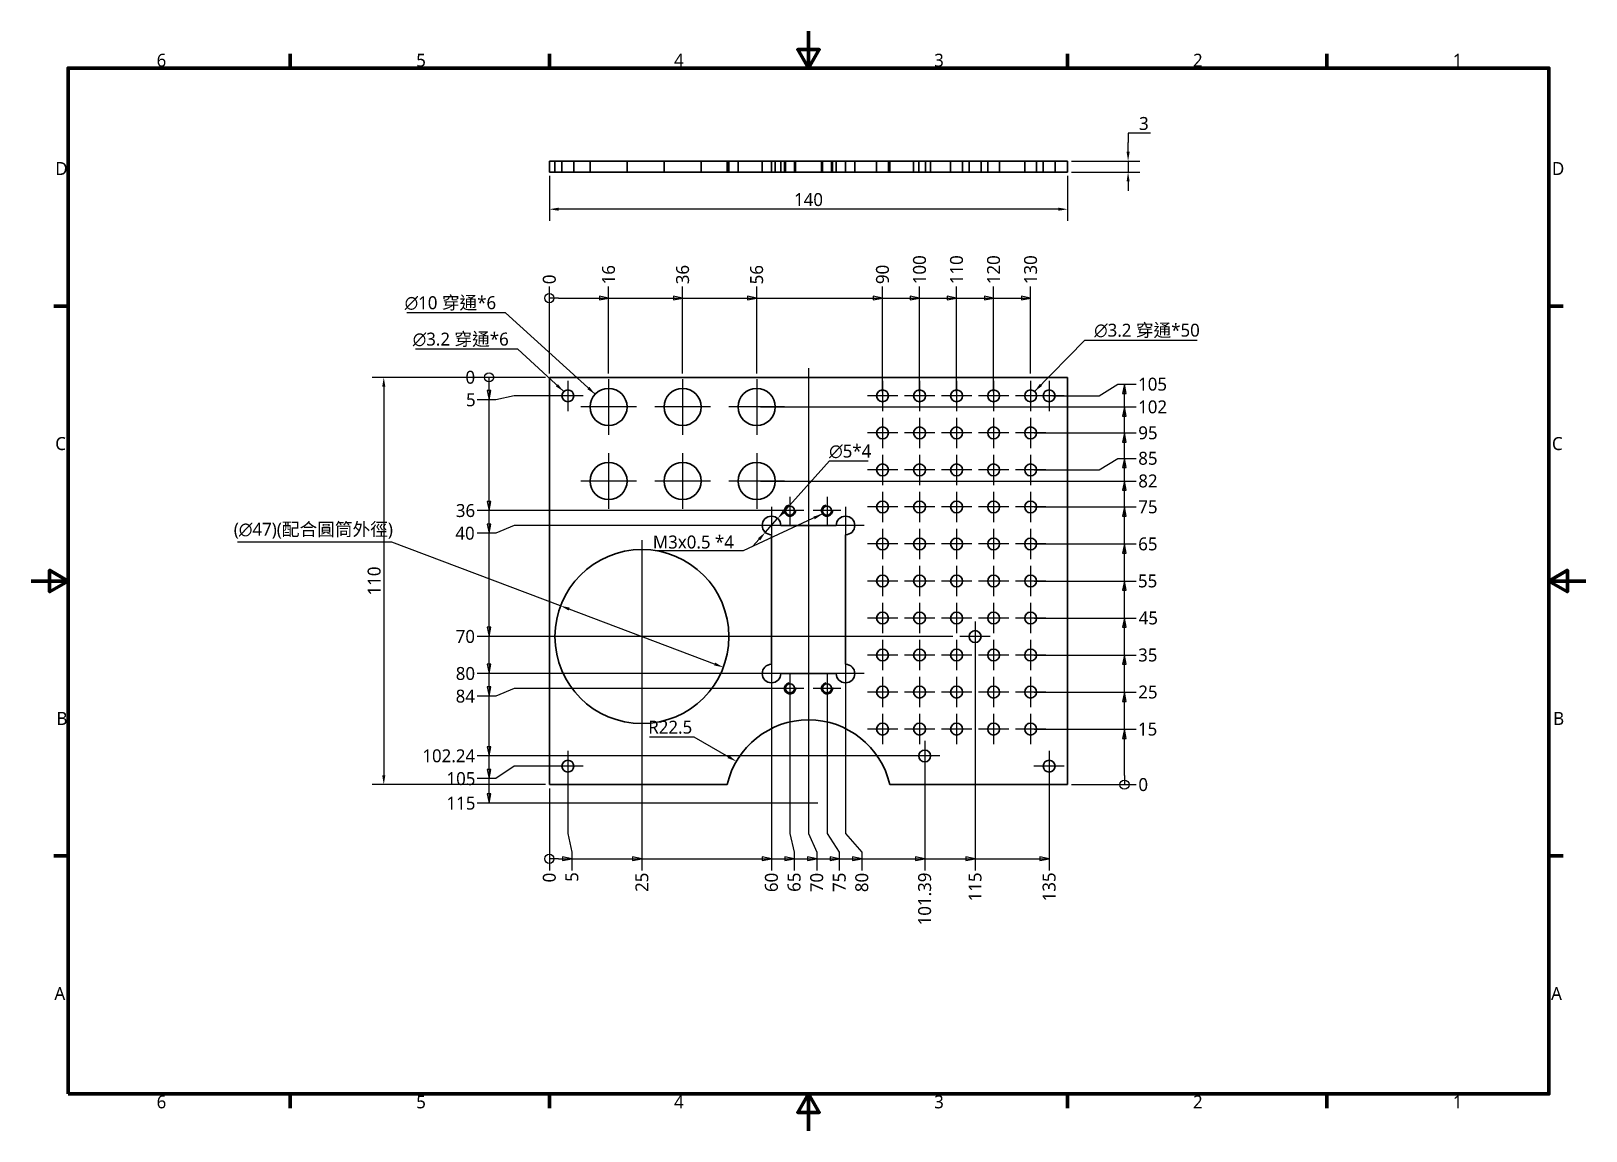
# Model space of a CAD drawing. Header units: millimetres. Extents: x 0 to 420, y 0 to 297.
import ezdxf

# ---------------------------------------------------------------- set-up
doc = ezdxf.new("R2010")
doc.units = ezdxf.units.MM
for name, color, linetype, lineweight, true_color in [('中心標記 (ISO)', 1, 'Continuous', 25, 0xff0000), ('中心線 (ISO)', 1, 'Continuous', 25, 0xff0000), ('圖框 (ISO)', 1, 'Continuous', 70, 0xff0000), ('標註 (ISO)', 5, 'Continuous', 25, 0x0000ff), ('窄部可見 (ISO)', 4, 'Continuous', 35, 0x00ffff), ('符號 (ISO)', 7, 'Continuous', 25, 0xff0080), ('隱藏 (ISO)', 3, 'Continuous', 35, 0x00ff00)]:
    doc.layers.add(name, color=color, linetype=linetype, lineweight=lineweight, true_color=true_color)
doc.layers.add('可見 (ISO)', color=7, linetype='Continuous', lineweight=35)
doc.styles.add('註記文字 (ISO)', font='')
doc.styles.get('註記文字 (ISO)').set_extended_font_data('Microsoft JhengHei')
doc.dimstyles.new('預設 (ISO)', dxfattribs={"dimtxt": 3.5, "dimasz": 2.5, "dimexe": 3.175, "dimexo": 1, "dimgap": 0.762, "dimtad": 1, "dimtoh": 1, "dimrnd": 1e-08, "dimdsep": 46, "dimtxsty": '註記文字 (ISO)', "dimcen": 0.09, "dimdle": 10, "dimclrd": 256, "dimclre": 256, "dimclrt": 256, "dimazin": 2, "dimtfac": 0.571429, "dimtmove": 0, "dimatfit": 3, "dimfxl": 1, "dimtolj": 1, "dimtzin": 0, "dimlwd": -1, "dimlwe": -1, "dimarcsym": 0})
doc.dimstyles.new('預設 (ISO)$7', dxfattribs={"dimtxt": 3.5, "dimasz": 2.5, "dimexe": 3.175, "dimexo": 1, "dimgap": 0.762, "dimtad": 1, "dimtoh": 1, "dimrnd": 1e-08, "dimdsep": 46, "dimtxsty": '註記文字 (ISO)', "dimcen": 0.09, "dimdle": 10, "dimclrd": 256, "dimclre": 256, "dimclrt": 256, "dimazin": 2, "dimtfac": 0.571429, "dimtmove": 0, "dimatfit": 3, "dimfxl": 1, "dimtolj": 1, "dimtzin": 0, "dimlwd": -1, "dimlwe": -1, "dimarcsym": 0})

msp = doc.modelspace()

# ---------------------------------------------------------------- texts
at = {"layer": '符號 (ISO)', "char_height": 3.5, "line_spacing_factor": 0.6125, "style": '註記文字 (ISO)'}
for s, insert, width, attachment_point in [('{\\f微軟正黑體|b0|i0;\\H3.5000;\\fAIGDT|b0|i0;\\H3.5000;n\\f微軟正黑體|b0|i0;\\H3.5000;10 穿通*6}', (125.622, 221.5126), 24.69513, 9), ('{\\f微軟正黑體|b0|i0;\\H3.5000;\\fAIGDT|b0|i0;\\H3.5000;n\\f微軟正黑體|b0|i0;\\H3.5000;3.2 穿通*50}', (287.1718, 214.0954), 28.481979, 7), ('{\\f微軟正黑體|b0|i0;\\H3.5000;\\fAIGDT|b0|i0;\\H3.5000;n\\f微軟正黑體|b0|i0;\\H3.5000;3.2 穿通*6}', (129.0235, 211.6835), 25.772317, 9), ('{M3x0.5 *4}', (189.8447, 157.2093), 21.971617, 9)]:
    msp.add_mtext(s, dxfattribs=dict(at, insert=insert, width=width, attachment_point=attachment_point))

# ---------------------------------------------------------------- blocks, each defined once
blk = doc.blocks.new('圖框 預設圖框')
at = {"layer": '圖框 (ISO)'}
for p, q in [((70, 287), (70, 290.9)), ((140, 287), (140, 290.9)), ((280, 287), (280, 290.9)), ((350, 287), (350, 290.9)), ((10, 222.75), (6.1, 222.75)), ((410, 222.75), (413.9, 222.75)), ((10, 74.25), (6.1, 74.25)), ((410, 74.25), (413.9, 74.25)), ((70, 10), (70, 6.1)), ((140, 10), (140, 6.1)), ((280, 10), (280, 6.1)), ((350, 10), (350, 6.1))]:
    blk.add_line(p, q, dxfattribs=at)
at = {"layer": '圖框 (ISO)', "flags": 128}
for points in [[(210, 297), (210, 287), (207.11, 292), (212.89, 292), (210, 287)], [(10, 10), (10, 287), (410, 287), (410, 10), (10, 10)], [(0, 148.5), (10, 148.5), (5, 151.39), (5, 145.61), (10, 148.5)], [(420, 148.5), (410, 148.5), (415, 151.39), (415, 145.61), (410, 148.5)], [(210, 0), (210, 10), (207.11, 5), (212.89, 5), (210, 10)]]:
    blk.add_lwpolyline(points, dxfattribs=at)
at = {"layer": '圖框 (ISO)', "char_height": 3.5, "attachment_point": 7, "style": '註記文字 (ISO)'}
for s, insert in [('6', (33.91, 287.34)), ('5', (104.03, 287.34)), ('4', (173.69, 287.4)), ('3', (243.95, 287.34)), ('2', (313.87, 287.4)), ('1', (384.04, 287.4)), ('D', (6.53, 258.13)), ('D', (410.83, 258.13)), ('C', (6.52, 183.81)), ('C', (410.82, 183.81)), ('B', (6.86, 109.63)), ('B', (411.16, 109.63)), ('A', (6.3, 35.38)), ('A', (410.6, 35.38)), ('6', (33.91, 6.04)), ('5', (104.03, 6.04)), ('4', (173.69, 6.1)), ('3', (243.95, 6.04)), ('2', (313.87, 6.1)), ('1', (384.04, 6.1))]:
    blk.add_mtext(s, dxfattribs=dict(at, insert=insert))
blk = doc.blocks.new('*D8')
at = {"layer": 'Defpoints', "color": 0, "transparency": 16777216}
for p in [(140, 203.5), (95.27, 93.5), (140, 93.5)]:
    blk.add_point(p, dxfattribs=at)
at = {"layer": '標註 (ISO)', "transparency": 16777216}
for p, q in [((139, 203.5), (92.09, 203.5)), ((95.27, 201), (95.27, 96)), ((139, 93.5), (92.09, 93.5))]:
    blk.add_line(p, q, dxfattribs=at)
for points in [[(94.85, 201), (95.68, 201), (95.27, 203.5)], [(94.85, 96), (95.68, 96), (95.27, 93.5)]]:
    blk.add_solid(points, dxfattribs=at)
at = {"layer": '標註 (ISO)', "transparency": 16777216, "insert": (92.68, 148.5), "char_height": 3.5, "attachment_point": 5, "rotation": 90, "style": '註記文字 (ISO)'}
blk.add_mtext('\\A1;110', dxfattribs=at)
blk = doc.blocks.new('*D9')
at = {"layer": 'Defpoints', "color": 0, "transparency": 16777216}
for p in [(140, 93.5), (140, 93.5), (140, 70.3)]:
    blk.add_point(p, dxfattribs=at)
at = {"layer": '標註 (ISO)', "transparency": 16777216}
blk.add_line((140, 92.5), (140, 70.3), dxfattribs=at)
at = {"layer": '標註 (ISO)', "transparency": 16777216, "insert": (140, 68.41), "char_height": 3.5, "attachment_point": 5, "rotation": 90, "style": '註記文字 (ISO)'}
blk.add_mtext('\\A1;0', dxfattribs=at)
blk = doc.blocks.new('*D11')
at = {"layer": 'Defpoints', "color": 0, "transparency": 16777216}
for p in [(165, 133.5), (140, 93.5), (165, 70.3)]:
    blk.add_point(p, dxfattribs=at)
at = {"layer": '標註 (ISO)', "transparency": 16777216}
blk.add_line((165, 132.5), (165, 70.3), dxfattribs=at)
at = {"layer": '標註 (ISO)', "transparency": 16777216, "insert": (165, 67.14), "char_height": 3.5, "attachment_point": 5, "rotation": 90, "style": '註記文字 (ISO)'}
blk.add_mtext('\\A1;25', dxfattribs=at)
blk = doc.blocks.new('*D12')
at = {"layer": 'Defpoints', "color": 0, "transparency": 16777216}
for p in [(200, 123.5), (140, 93.5), (200, 70.3)]:
    blk.add_point(p, dxfattribs=at)
at = {"layer": '標註 (ISO)', "transparency": 16777216}
blk.add_line((200, 122.5), (200, 70.3), dxfattribs=at)
at = {"layer": '標註 (ISO)', "transparency": 16777216, "insert": (200, 67.1), "char_height": 3.5, "attachment_point": 5, "rotation": 90, "style": '註記文字 (ISO)'}
blk.add_mtext('\\A1;60', dxfattribs=at)
blk = doc.blocks.new('*D13')
at = {"layer": 'Defpoints', "color": 0, "transparency": 16777216}
for p in [(205, 119.5), (140, 93.5), (206.12, 70.3)]:
    blk.add_point(p, dxfattribs=at)
at = {"layer": '標註 (ISO)', "transparency": 16777216}
for p, q in [((205, 118.5), (205, 80.3)), ((205, 80.3), (206.12, 75.3)), ((206.12, 75.3), (206.12, 70.3))]:
    blk.add_line(p, q, dxfattribs=at)
at = {"layer": '標註 (ISO)', "transparency": 16777216, "insert": (206.12, 67.16), "char_height": 3.5, "attachment_point": 5, "rotation": 90, "style": '註記文字 (ISO)'}
blk.add_mtext('\\A1;65', dxfattribs=at)
blk = doc.blocks.new('*D14')
at = {"layer": 'Defpoints', "color": 0, "transparency": 16777216}
for p in [(215, 119.5), (140, 93.5), (218.32, 70.3)]:
    blk.add_point(p, dxfattribs=at)
at = {"layer": '標註 (ISO)', "transparency": 16777216}
for p, q in [((215, 118.5), (215, 80.3)), ((215, 80.3), (218.32, 75.3)), ((218.32, 75.3), (218.32, 70.3))]:
    blk.add_line(p, q, dxfattribs=at)
at = {"layer": '標註 (ISO)', "transparency": 16777216, "insert": (218.32, 67.13), "char_height": 3.5, "attachment_point": 5, "rotation": 90, "style": '註記文字 (ISO)'}
blk.add_mtext('\\A1;75', dxfattribs=at)
blk = doc.blocks.new('*D15')
at = {"layer": 'Defpoints', "color": 0, "transparency": 16777216}
for p in [(220, 119.5), (140, 93.5), (224.41, 70.3)]:
    blk.add_point(p, dxfattribs=at)
at = {"layer": '標註 (ISO)', "transparency": 16777216}
for p, q in [((220, 118.5), (220, 80.3)), ((220, 80.3), (224.41, 75.3)), ((224.41, 75.3), (224.41, 70.3))]:
    blk.add_line(p, q, dxfattribs=at)
at = {"layer": '標註 (ISO)', "transparency": 16777216, "insert": (224.41, 67.08), "char_height": 3.5, "attachment_point": 5, "rotation": 90, "style": '註記文字 (ISO)'}
blk.add_mtext('\\A1;80', dxfattribs=at)
blk = doc.blocks.new('*D16')
at = {"layer": 'Defpoints', "color": 0, "transparency": 16777216}
for p in [(275, 98.5), (140, 93.5), (275, 70.3)]:
    blk.add_point(p, dxfattribs=at)
at = {"layer": '標註 (ISO)', "transparency": 16777216}
blk.add_line((275, 97.5), (275, 70.3), dxfattribs=at)
at = {"layer": '標註 (ISO)', "transparency": 16777216, "insert": (275, 65.89), "char_height": 3.5, "attachment_point": 5, "rotation": 90, "style": '註記文字 (ISO)'}
blk.add_mtext('\\A1;135', dxfattribs=at)
blk = doc.blocks.new('*D17')
at = {"layer": 'Defpoints', "color": 0, "transparency": 16777216}
for p in [(140, 93.5), (210, 88.5), (212.23, 70.3)]:
    blk.add_point(p, dxfattribs=at)
at = {"layer": '標註 (ISO)', "transparency": 16777216}
for p, q in [((210, 87.5), (210, 80.3)), ((210, 80.3), (212.23, 75.3)), ((212.23, 75.3), (212.23, 70.3))]:
    blk.add_line(p, q, dxfattribs=at)
at = {"layer": '標註 (ISO)', "transparency": 16777216, "insert": (212.23, 67.06), "char_height": 3.5, "attachment_point": 5, "rotation": 90, "style": '註記文字 (ISO)'}
blk.add_mtext('\\A1;70', dxfattribs=at)
blk = doc.blocks.new('*D18')
at = {"layer": 'Defpoints', "color": 0, "transparency": 16777216}
for p in [(241.39, 101.26), (140, 93.5), (241.39, 70.3)]:
    blk.add_point(p, dxfattribs=at)
at = {"layer": '標註 (ISO)', "transparency": 16777216}
blk.add_line((241.39, 100.26), (241.39, 70.3), dxfattribs=at)
at = {"layer": '標註 (ISO)', "transparency": 16777216, "insert": (241.39, 62.63), "char_height": 3.5, "attachment_point": 5, "rotation": 90, "style": '註記文字 (ISO)'}
blk.add_mtext('\\A1;101.39', dxfattribs=at)
blk = doc.blocks.new('*D19')
at = {"layer": 'Defpoints', "color": 0, "transparency": 16777216}
for p in [(255, 133.5), (140, 93.5), (255, 70.3)]:
    blk.add_point(p, dxfattribs=at)
at = {"layer": '標註 (ISO)', "transparency": 16777216}
blk.add_line((255, 132.5), (255, 70.3), dxfattribs=at)
at = {"layer": '標註 (ISO)', "transparency": 16777216, "insert": (255, 65.89), "char_height": 3.5, "attachment_point": 5, "rotation": 90, "style": '註記文字 (ISO)'}
blk.add_mtext('\\A1;115', dxfattribs=at)
blk = doc.blocks.new('2dTransSymbol1')
at = {"layer": '標註 (ISO)'}
for p, q in [((142.5, 73.48), (140, 73.48)), ((142.5, 73.48), (143.59, 73.48)), ((146.09, 73.48), (143.59, 73.98)), ((143.59, 73.98), (143.59, 72.98)), ((143.59, 73.48), (146.09, 73.48)), ((143.59, 72.98), (146.09, 73.48)), ((146.09, 73.48), (162.5, 73.48)), ((165, 73.48), (162.5, 73.98)), ((162.5, 73.98), (162.5, 72.98)), ((162.5, 73.48), (165, 73.48)), ((162.5, 72.98), (165, 73.48)), ((165, 73.48), (197.5, 73.48)), ((200, 73.48), (197.5, 73.98)), ((197.5, 73.98), (197.5, 72.98)), ((197.5, 73.48), (200, 73.48)), ((197.5, 72.98), (200, 73.48)), ((200, 73.48), (203.62, 73.48)), ((206.12, 73.48), (203.62, 73.98)), ((203.62, 73.98), (203.62, 72.98)), ((203.62, 73.48), (206.12, 73.48)), ((203.62, 72.98), (206.12, 73.48)), ((206.12, 73.48), (209.73, 73.48)), ((212.23, 73.48), (209.73, 73.98)), ((209.73, 73.98), (209.73, 72.98)), ((209.73, 73.48), (212.23, 73.48)), ((209.73, 72.98), (212.23, 73.48)), ((212.23, 73.48), (215.82, 73.48)), ((218.32, 73.48), (215.82, 73.98)), ((215.82, 73.98), (215.82, 72.98)), ((215.82, 73.48), (218.32, 73.48)), ((215.82, 72.98), (218.32, 73.48)), ((218.32, 73.48), (221.91, 73.48)), ((224.41, 73.48), (221.91, 73.98)), ((221.91, 73.98), (221.91, 72.98)), ((221.91, 73.48), (224.41, 73.48)), ((221.91, 72.98), (224.41, 73.48)), ((224.41, 73.48), (238.89, 73.48)), ((241.39, 73.48), (238.89, 73.98)), ((238.89, 73.98), (238.89, 72.98)), ((238.89, 73.48), (241.39, 73.48)), ((238.89, 72.98), (241.39, 73.48)), ((241.39, 73.48), (252.5, 73.48)), ((255, 73.48), (252.5, 73.98)), ((252.5, 73.98), (252.5, 72.98)), ((252.5, 73.48), (255, 73.48)), ((252.5, 72.98), (255, 73.48)), ((255, 73.48), (272.5, 73.48)), ((275, 73.48), (272.5, 73.98)), ((272.5, 73.98), (272.5, 72.98)), ((272.5, 73.48), (275, 73.48)), ((272.5, 72.98), (275, 73.48))]:
    blk.add_line(p, q, dxfattribs=at)
at = {"layer": '標註 (ISO)', "flags": 128}
for points in [[(143.59, 72.98), (146.09, 73.48), (143.59, 73.98), (143.59, 72.98)], [(162.5, 72.98), (165, 73.48), (162.5, 73.98), (162.5, 72.98)], [(197.5, 72.98), (200, 73.48), (197.5, 73.98), (197.5, 72.98)], [(203.62, 72.98), (206.12, 73.48), (203.62, 73.98), (203.62, 72.98)], [(209.73, 72.98), (212.23, 73.48), (209.73, 73.98), (209.73, 72.98)], [(215.82, 72.98), (218.32, 73.48), (215.82, 73.98), (215.82, 72.98)], [(221.91, 72.98), (224.41, 73.48), (221.91, 73.98), (221.91, 72.98)], [(238.89, 72.98), (241.39, 73.48), (238.89, 73.98), (238.89, 72.98)], [(252.5, 72.98), (255, 73.48), (252.5, 73.98), (252.5, 72.98)], [(272.5, 72.98), (275, 73.48), (272.5, 73.98), (272.5, 72.98)]]:
    blk.add_lwpolyline(points, dxfattribs=at)
at = {"layer": '標註 (ISO)'}
blk.add_circle((140, 73.48), 1.25, dxfattribs=at)
for points in [[(143.59, 72.98), (146.09, 73.48), (143.59, 73.98), (143.59, 72.98)], [(162.5, 72.98), (165, 73.48), (162.5, 73.98), (162.5, 72.98)], [(197.5, 72.98), (200, 73.48), (197.5, 73.98), (197.5, 72.98)], [(203.62, 72.98), (206.12, 73.48), (203.62, 73.98), (203.62, 72.98)], [(209.73, 72.98), (212.23, 73.48), (209.73, 73.98), (209.73, 72.98)], [(215.82, 72.98), (218.32, 73.48), (215.82, 73.98), (215.82, 72.98)], [(221.91, 72.98), (224.41, 73.48), (221.91, 73.98), (221.91, 72.98)], [(238.89, 72.98), (241.39, 73.48), (238.89, 73.98), (238.89, 72.98)], [(252.5, 72.98), (255, 73.48), (252.5, 73.98), (252.5, 72.98)], [(272.5, 72.98), (275, 73.48), (272.5, 73.98), (272.5, 72.98)]]:
    blk.add_solid(points, dxfattribs=at)
blk = doc.blocks.new('*D21')
at = {"layer": 'Defpoints', "color": 0, "transparency": 16777216}
for p in [(120.53, 203.5), (140, 203.5), (140, 203.5)]:
    blk.add_point(p, dxfattribs=at)
at = {"layer": '標註 (ISO)', "transparency": 16777216}
blk.add_line((139, 203.5), (120.53, 203.5), dxfattribs=at)
at = {"layer": '標註 (ISO)', "transparency": 16777216, "insert": (118.64, 203.5), "char_height": 3.5, "attachment_point": 5, "style": '註記文字 (ISO)'}
blk.add_mtext('\\A1;0', dxfattribs=at)
blk = doc.blocks.new('*D23')
at = {"layer": 'Defpoints', "color": 0, "transparency": 16777216}
for p in [(140, 203.5), (120.53, 167.5), (205, 167.5)]:
    blk.add_point(p, dxfattribs=at)
at = {"layer": '標註 (ISO)', "transparency": 16777216}
blk.add_line((204, 167.5), (120.53, 167.5), dxfattribs=at)
at = {"layer": '標註 (ISO)', "transparency": 16777216, "insert": (117.35, 167.5), "char_height": 3.5, "attachment_point": 5, "style": '註記文字 (ISO)'}
blk.add_mtext('\\A1;36', dxfattribs=at)
blk = doc.blocks.new('*D24')
at = {"layer": 'Defpoints', "color": 0, "transparency": 16777216}
for p in [(140, 203.5), (120.53, 161.38), (200, 163.5)]:
    blk.add_point(p, dxfattribs=at)
at = {"layer": '標註 (ISO)', "transparency": 16777216}
for p, q in [((125.53, 161.38), (120.53, 161.38)), ((130.53, 163.5), (125.53, 161.38)), ((199, 163.5), (130.53, 163.5))]:
    blk.add_line(p, q, dxfattribs=at)
at = {"layer": '標註 (ISO)', "transparency": 16777216, "insert": (117.21, 161.38), "char_height": 3.5, "attachment_point": 5, "style": '註記文字 (ISO)'}
blk.add_mtext('\\A1;40', dxfattribs=at)
blk = doc.blocks.new('*D25')
at = {"layer": 'Defpoints', "color": 0, "transparency": 16777216}
for p in [(140, 203.5), (120.53, 123.5), (200, 123.5)]:
    blk.add_point(p, dxfattribs=at)
at = {"layer": '標註 (ISO)', "transparency": 16777216}
blk.add_line((199, 123.5), (120.53, 123.5), dxfattribs=at)
at = {"layer": '標註 (ISO)', "transparency": 16777216, "insert": (117.32, 123.5), "char_height": 3.5, "attachment_point": 5, "style": '註記文字 (ISO)'}
blk.add_mtext('\\A1;80', dxfattribs=at)
blk = doc.blocks.new('*D26')
at = {"layer": 'Defpoints', "color": 0, "transparency": 16777216}
for p in [(140, 203.5), (205, 119.5), (120.53, 117.38)]:
    blk.add_point(p, dxfattribs=at)
at = {"layer": '標註 (ISO)', "transparency": 16777216}
for p, q in [((130.53, 119.5), (125.53, 117.38)), ((204, 119.5), (130.53, 119.5)), ((125.53, 117.38), (120.53, 117.38))]:
    blk.add_line(p, q, dxfattribs=at)
at = {"layer": '標註 (ISO)', "transparency": 16777216, "insert": (117.3, 117.38), "char_height": 3.5, "attachment_point": 5, "style": '註記文字 (ISO)'}
blk.add_mtext('\\A1;84', dxfattribs=at)
blk = doc.blocks.new('*D27')
at = {"layer": 'Defpoints', "color": 0, "transparency": 16777216}
for p in [(140, 203.5), (145, 98.5), (120.53, 95.12)]:
    blk.add_point(p, dxfattribs=at)
at = {"layer": '標註 (ISO)', "transparency": 16777216}
for p, q in [((130.53, 98.5), (125.53, 95.12)), ((144, 98.5), (130.53, 98.5)), ((125.53, 95.12), (120.53, 95.12))]:
    blk.add_line(p, q, dxfattribs=at)
at = {"layer": '標註 (ISO)', "transparency": 16777216, "insert": (116.12, 95.12), "char_height": 3.5, "attachment_point": 5, "style": '註記文字 (ISO)'}
blk.add_mtext('\\A1;105', dxfattribs=at)
blk = doc.blocks.new('*D28')
at = {"layer": 'Defpoints', "color": 0, "transparency": 16777216}
for p in [(140, 203.5), (120.53, 88.5), (210, 88.5)]:
    blk.add_point(p, dxfattribs=at)
at = {"layer": '標註 (ISO)', "transparency": 16777216}
blk.add_line((209, 88.5), (120.53, 88.5), dxfattribs=at)
at = {"layer": '標註 (ISO)', "transparency": 16777216, "insert": (116.12, 88.5), "char_height": 3.5, "attachment_point": 5, "style": '註記文字 (ISO)'}
blk.add_mtext('\\A1;115', dxfattribs=at)
blk = doc.blocks.new('*D29')
at = {"layer": 'Defpoints', "color": 0, "transparency": 16777216}
for p in [(140, 203.5), (120.53, 133.5), (250, 133.5)]:
    blk.add_point(p, dxfattribs=at)
at = {"layer": '標註 (ISO)', "transparency": 16777216}
blk.add_line((249, 133.5), (120.53, 133.5), dxfattribs=at)
at = {"layer": '標註 (ISO)', "transparency": 16777216, "insert": (117.3, 133.5), "char_height": 3.5, "attachment_point": 5, "style": '註記文字 (ISO)'}
blk.add_mtext('\\A1;70', dxfattribs=at)
blk = doc.blocks.new('*D30')
at = {"layer": 'Defpoints', "color": 0, "transparency": 16777216}
for p in [(140, 203.5), (120.53, 101.26), (241.39, 101.26)]:
    blk.add_point(p, dxfattribs=at)
at = {"layer": '標註 (ISO)', "transparency": 16777216}
blk.add_line((240.39, 101.26), (120.53, 101.26), dxfattribs=at)
at = {"layer": '標註 (ISO)', "transparency": 16777216, "insert": (112.82, 101.26), "char_height": 3.5, "attachment_point": 5, "style": '註記文字 (ISO)'}
blk.add_mtext('\\A1;102.24', dxfattribs=at)
blk = doc.blocks.new('2dTransSymbol2')
at = {"layer": '標註 (ISO)'}
for p, q in [((123.71, 201), (123.71, 203.5)), ((123.21, 199.91), (123.71, 197.41)), ((124.21, 199.91), (123.21, 199.91)), ((123.71, 199.91), (123.71, 201)), ((123.71, 199.91), (123.71, 197.41)), ((123.71, 197.41), (124.21, 199.91)), ((123.71, 170), (123.71, 197.41)), ((123.21, 170), (123.71, 167.5)), ((124.21, 170), (123.21, 170)), ((123.71, 170), (123.71, 167.5)), ((123.71, 167.5), (124.21, 170)), ((123.21, 163.88), (123.71, 161.38)), ((124.21, 163.88), (123.21, 163.88)), ((123.71, 163.88), (123.71, 167.5)), ((123.71, 163.88), (123.71, 161.38)), ((123.71, 161.38), (124.21, 163.88)), ((123.71, 136), (123.71, 161.38)), ((123.21, 136), (123.71, 133.5)), ((124.21, 136), (123.21, 136)), ((123.71, 136), (123.71, 133.5)), ((123.71, 133.5), (124.21, 136)), ((123.71, 126), (123.71, 133.5)), ((123.21, 126), (123.71, 123.5)), ((124.21, 126), (123.21, 126)), ((123.71, 126), (123.71, 123.5)), ((123.71, 123.5), (124.21, 126)), ((123.71, 119.88), (123.71, 123.5)), ((123.21, 119.88), (123.71, 117.38)), ((124.21, 119.88), (123.21, 119.88)), ((123.71, 119.88), (123.71, 117.38)), ((123.71, 117.38), (124.21, 119.88)), ((123.71, 103.76), (123.71, 117.38)), ((123.21, 103.76), (123.71, 101.26)), ((124.21, 103.76), (123.21, 103.76)), ((123.71, 103.76), (123.71, 101.26)), ((123.71, 101.26), (124.21, 103.76)), ((123.71, 97.62), (123.71, 101.26)), ((123.21, 97.62), (123.71, 95.12)), ((124.21, 97.62), (123.21, 97.62)), ((123.71, 97.62), (123.71, 95.12)), ((123.71, 95.12), (124.21, 97.62)), ((123.71, 91), (123.71, 95.12)), ((123.21, 91), (123.71, 88.5)), ((124.21, 91), (123.21, 91)), ((123.71, 91), (123.71, 88.5)), ((123.71, 88.5), (124.21, 91))]:
    blk.add_line(p, q, dxfattribs=at)
at = {"layer": '標註 (ISO)', "flags": 128}
for points in [[(123.21, 199.91), (123.71, 197.41), (124.21, 199.91), (123.21, 199.91)], [(123.21, 170), (123.71, 167.5), (124.21, 170), (123.21, 170)], [(123.21, 163.88), (123.71, 161.38), (124.21, 163.88), (123.21, 163.88)], [(123.21, 136), (123.71, 133.5), (124.21, 136), (123.21, 136)], [(123.21, 126), (123.71, 123.5), (124.21, 126), (123.21, 126)], [(123.21, 119.88), (123.71, 117.38), (124.21, 119.88), (123.21, 119.88)], [(123.21, 103.76), (123.71, 101.26), (124.21, 103.76), (123.21, 103.76)], [(123.21, 97.62), (123.71, 95.12), (124.21, 97.62), (123.21, 97.62)], [(123.21, 91), (123.71, 88.5), (124.21, 91), (123.21, 91)]]:
    blk.add_lwpolyline(points, dxfattribs=at)
at = {"layer": '標註 (ISO)'}
blk.add_circle((123.71, 203.5), 1.25, dxfattribs=at)
for points in [[(123.21, 199.91), (123.71, 197.41), (124.21, 199.91), (123.21, 199.91)], [(123.21, 170), (123.71, 167.5), (124.21, 170), (123.21, 170)], [(123.21, 163.88), (123.71, 161.38), (124.21, 163.88), (123.21, 163.88)], [(123.21, 136), (123.71, 133.5), (124.21, 136), (123.21, 136)], [(123.21, 126), (123.71, 123.5), (124.21, 126), (123.21, 126)], [(123.21, 119.88), (123.71, 117.38), (124.21, 119.88), (123.21, 119.88)], [(123.21, 103.76), (123.71, 101.26), (124.21, 103.76), (123.21, 103.76)], [(123.21, 97.62), (123.71, 95.12), (124.21, 97.62), (123.21, 97.62)], [(123.21, 91), (123.71, 88.5), (124.21, 91), (123.21, 91)]]:
    blk.add_solid(points, dxfattribs=at)
blk = doc.blocks.new('*D32')
at = {"layer": 'Defpoints', "color": 0, "transparency": 16777216}
for p in [(201.67, 165.36), (198.33, 161.64)]:
    blk.add_point(p, dxfattribs=at)
at = {"layer": '標註 (ISO)', "transparency": 16777216}
for p, q in [((203.34, 167.22), (215.65, 180.94)), ((215.65, 180.94), (226.12, 180.94)), ((198.33, 161.64), (201.67, 165.36)), ((196.66, 159.78), (194.99, 157.92))]:
    blk.add_line(p, q, dxfattribs=at)
for points in [[(203.03, 167.5), (203.65, 166.94), (201.67, 165.36)], [(196.35, 160.06), (196.97, 159.5), (198.33, 161.64)]]:
    blk.add_solid(points, dxfattribs=at)
at = {"layer": '標註 (ISO)', "transparency": 16777216, "insert": (221.27, 183.48), "char_height": 3.5, "attachment_point": 5, "style": '註記文字 (ISO)'}
blk.add_mtext('\\A1;\\f微軟正黑體|b0|i0;\\H3.5000;∅5*4', dxfattribs=at)
blk = doc.blocks.new('*D33')
at = {"layer": 'Defpoints', "color": 0, "transparency": 16777216}
for p in [(190.53, 99.78), (210, 88.5)]:
    blk.add_point(p, dxfattribs=at)
at = {"layer": '標註 (ISO)', "transparency": 16777216}
for p, q in [((167.01, 106.43), (179.06, 106.43)), ((179.06, 106.43), (188.37, 101.03))]:
    blk.add_line(p, q, dxfattribs=at)
blk.add_solid([(188.58, 101.39), (188.16, 100.67), (190.53, 99.78)], dxfattribs=at)
at = {"layer": '標註 (ISO)', "transparency": 16777216, "insert": (172.65, 109), "char_height": 3.5, "attachment_point": 5, "style": '註記文字 (ISO)'}
blk.add_mtext('\\A1;R22.5', dxfattribs=at)
blk = doc.blocks.new('*D34')
at = {"layer": 'Defpoints', "color": 0, "transparency": 16777216}
for p in [(280, 261.9), (280, 258.9), (296.33, 258.9)]:
    blk.add_point(p, dxfattribs=at)
at = {"layer": '標註 (ISO)', "transparency": 16777216}
for p, q in [((302.37, 269.46), (296.33, 269.46)), ((296.33, 269.46), (296.33, 266.9)), ((296.33, 264.4), (296.33, 266.9)), ((281, 261.9), (299.51, 261.9)), ((296.33, 261.9), (296.33, 258.9)), ((281, 258.9), (299.51, 258.9)), ((296.33, 256.4), (296.33, 253.9))]:
    blk.add_line(p, q, dxfattribs=at)
for points in [[(295.92, 264.4), (296.75, 264.4), (296.33, 261.9)], [(295.92, 256.4), (296.75, 256.4), (296.33, 258.9)]]:
    blk.add_solid(points, dxfattribs=at)
at = {"layer": '標註 (ISO)', "transparency": 16777216, "insert": (300.6, 272.03), "char_height": 3.5, "attachment_point": 5, "style": '註記文字 (ISO)'}
blk.add_mtext('\\A1;3', dxfattribs=at)
blk = doc.blocks.new('*D35')
at = {"layer": 'Defpoints', "color": 0, "transparency": 16777216}
for p in [(140, 228.07), (140, 203.5), (140, 203.5)]:
    blk.add_point(p, dxfattribs=at)
at = {"layer": '標註 (ISO)', "transparency": 16777216}
blk.add_line((140, 204.5), (140, 228.07), dxfattribs=at)
at = {"layer": '標註 (ISO)', "transparency": 16777216, "insert": (140, 229.96), "char_height": 3.5, "attachment_point": 5, "rotation": 90, "style": '註記文字 (ISO)'}
blk.add_mtext('\\A1;0', dxfattribs=at)
blk = doc.blocks.new('*D36')
at = {"layer": 'Defpoints', "color": 0, "transparency": 16777216}
for p in [(156, 228.07), (140, 203.5), (156, 203.5)]:
    blk.add_point(p, dxfattribs=at)
at = {"layer": '標註 (ISO)', "transparency": 16777216}
blk.add_line((156, 204.5), (156, 228.07), dxfattribs=at)
at = {"layer": '標註 (ISO)', "transparency": 16777216, "insert": (156, 231.21), "char_height": 3.5, "attachment_point": 5, "rotation": 90, "style": '註記文字 (ISO)'}
blk.add_mtext('\\A1;16', dxfattribs=at)
blk = doc.blocks.new('*D37')
at = {"layer": 'Defpoints', "color": 0, "transparency": 16777216}
for p in [(176, 228.07), (140, 203.5), (176, 203.5)]:
    blk.add_point(p, dxfattribs=at)
at = {"layer": '標註 (ISO)', "transparency": 16777216}
blk.add_line((176, 204.5), (176, 228.07), dxfattribs=at)
at = {"layer": '標註 (ISO)', "transparency": 16777216, "insert": (176, 231.25), "char_height": 3.5, "attachment_point": 5, "rotation": 90, "style": '註記文字 (ISO)'}
blk.add_mtext('\\A1;36', dxfattribs=at)
blk = doc.blocks.new('*D38')
at = {"layer": 'Defpoints', "color": 0, "transparency": 16777216}
for p in [(196, 228.07), (140, 203.5), (196, 203.5)]:
    blk.add_point(p, dxfattribs=at)
at = {"layer": '標註 (ISO)', "transparency": 16777216}
blk.add_line((196, 204.5), (196, 228.07), dxfattribs=at)
at = {"layer": '標註 (ISO)', "transparency": 16777216, "insert": (196, 231.21), "char_height": 3.5, "attachment_point": 5, "rotation": 90, "style": '註記文字 (ISO)'}
blk.add_mtext('\\A1;56', dxfattribs=at)
blk = doc.blocks.new('*D39')
at = {"layer": 'Defpoints', "color": 0, "transparency": 16777216}
for p in [(230, 228.07), (140, 203.5), (230, 198.5)]:
    blk.add_point(p, dxfattribs=at)
at = {"layer": '標註 (ISO)', "transparency": 16777216}
blk.add_line((230, 199.5), (230, 228.07), dxfattribs=at)
at = {"layer": '標註 (ISO)', "transparency": 16777216, "insert": (230, 231.29), "char_height": 3.5, "attachment_point": 5, "rotation": 90, "style": '註記文字 (ISO)'}
blk.add_mtext('\\A1;90', dxfattribs=at)
blk = doc.blocks.new('*D40')
at = {"layer": 'Defpoints', "color": 0, "transparency": 16777216}
for p in [(240, 228.07), (140, 203.5), (240, 198.5)]:
    blk.add_point(p, dxfattribs=at)
at = {"layer": '標註 (ISO)', "transparency": 16777216}
blk.add_line((240, 199.5), (240, 228.07), dxfattribs=at)
at = {"layer": '標註 (ISO)', "transparency": 16777216, "insert": (240, 232.55), "char_height": 3.5, "attachment_point": 5, "rotation": 90, "style": '註記文字 (ISO)'}
blk.add_mtext('\\A1;100', dxfattribs=at)
blk = doc.blocks.new('*D41')
at = {"layer": 'Defpoints', "color": 0, "transparency": 16777216}
for p in [(250, 228.07), (140, 203.5), (250, 198.5)]:
    blk.add_point(p, dxfattribs=at)
at = {"layer": '標註 (ISO)', "transparency": 16777216}
blk.add_line((250, 199.5), (250, 228.07), dxfattribs=at)
at = {"layer": '標註 (ISO)', "transparency": 16777216, "insert": (250, 232.55), "char_height": 3.5, "attachment_point": 5, "rotation": 90, "style": '註記文字 (ISO)'}
blk.add_mtext('\\A1;110', dxfattribs=at)
blk = doc.blocks.new('*D42')
at = {"layer": 'Defpoints', "color": 0, "transparency": 16777216}
for p in [(260, 228.07), (140, 203.5), (260, 198.5)]:
    blk.add_point(p, dxfattribs=at)
at = {"layer": '標註 (ISO)', "transparency": 16777216}
blk.add_line((260, 199.5), (260, 228.07), dxfattribs=at)
at = {"layer": '標註 (ISO)', "transparency": 16777216, "insert": (260, 232.55), "char_height": 3.5, "attachment_point": 5, "rotation": 90, "style": '註記文字 (ISO)'}
blk.add_mtext('\\A1;120', dxfattribs=at)
blk = doc.blocks.new('*D43')
at = {"layer": 'Defpoints', "color": 0, "transparency": 16777216}
for p in [(270, 228.07), (140, 203.5), (270, 203.5)]:
    blk.add_point(p, dxfattribs=at)
at = {"layer": '標註 (ISO)', "transparency": 16777216}
blk.add_line((270, 204.5), (270, 228.07), dxfattribs=at)
at = {"layer": '標註 (ISO)', "transparency": 16777216, "insert": (270, 232.55), "char_height": 3.5, "attachment_point": 5, "rotation": 90, "style": '註記文字 (ISO)'}
blk.add_mtext('\\A1;130', dxfattribs=at)
blk = doc.blocks.new('2dTransSymbol3')
at = {"layer": '標註 (ISO)'}
for p, q in [((142.5, 224.89), (140, 224.89)), ((142.5, 224.89), (153.5, 224.89)), ((156, 224.89), (153.5, 225.39)), ((153.5, 225.39), (153.5, 224.39)), ((153.5, 224.89), (156, 224.89)), ((153.5, 224.39), (156, 224.89)), ((156, 224.89), (173.5, 224.89)), ((176, 224.89), (173.5, 225.39)), ((173.5, 225.39), (173.5, 224.39)), ((173.5, 224.89), (176, 224.89)), ((173.5, 224.39), (176, 224.89)), ((176, 224.89), (193.5, 224.89)), ((196, 224.89), (193.5, 225.39)), ((193.5, 225.39), (193.5, 224.39)), ((193.5, 224.89), (196, 224.89)), ((193.5, 224.39), (196, 224.89)), ((196, 224.89), (227.5, 224.89)), ((230, 224.89), (227.5, 225.39)), ((227.5, 225.39), (227.5, 224.39)), ((227.5, 224.89), (230, 224.89)), ((227.5, 224.39), (230, 224.89)), ((230, 224.89), (237.5, 224.89)), ((240, 224.89), (237.5, 225.39)), ((237.5, 225.39), (237.5, 224.39)), ((237.5, 224.89), (240, 224.89)), ((237.5, 224.39), (240, 224.89)), ((240, 224.89), (247.5, 224.89)), ((250, 224.89), (247.5, 225.39)), ((247.5, 225.39), (247.5, 224.39)), ((247.5, 224.89), (250, 224.89)), ((247.5, 224.39), (250, 224.89)), ((250, 224.89), (257.5, 224.89)), ((260, 224.89), (257.5, 225.39)), ((257.5, 225.39), (257.5, 224.39)), ((257.5, 224.89), (260, 224.89)), ((257.5, 224.39), (260, 224.89)), ((260, 224.89), (267.5, 224.89)), ((270, 224.89), (267.5, 225.39)), ((267.5, 225.39), (267.5, 224.39)), ((267.5, 224.89), (270, 224.89)), ((267.5, 224.39), (270, 224.89))]:
    blk.add_line(p, q, dxfattribs=at)
at = {"layer": '標註 (ISO)', "flags": 128}
for points in [[(153.5, 224.39), (156, 224.89), (153.5, 225.39), (153.5, 224.39)], [(173.5, 224.39), (176, 224.89), (173.5, 225.39), (173.5, 224.39)], [(193.5, 224.39), (196, 224.89), (193.5, 225.39), (193.5, 224.39)], [(227.5, 224.39), (230, 224.89), (227.5, 225.39), (227.5, 224.39)], [(237.5, 224.39), (240, 224.89), (237.5, 225.39), (237.5, 224.39)], [(247.5, 224.39), (250, 224.89), (247.5, 225.39), (247.5, 224.39)], [(257.5, 224.39), (260, 224.89), (257.5, 225.39), (257.5, 224.39)], [(267.5, 224.39), (270, 224.89), (267.5, 225.39), (267.5, 224.39)]]:
    blk.add_lwpolyline(points, dxfattribs=at)
at = {"layer": '標註 (ISO)'}
blk.add_circle((140, 224.89), 1.25, dxfattribs=at)
for points in [[(153.5, 224.39), (156, 224.89), (153.5, 225.39), (153.5, 224.39)], [(173.5, 224.39), (176, 224.89), (173.5, 225.39), (173.5, 224.39)], [(193.5, 224.39), (196, 224.89), (193.5, 225.39), (193.5, 224.39)], [(227.5, 224.39), (230, 224.89), (227.5, 225.39), (227.5, 224.39)], [(237.5, 224.39), (240, 224.89), (237.5, 225.39), (237.5, 224.39)], [(247.5, 224.39), (250, 224.89), (247.5, 225.39), (247.5, 224.39)], [(257.5, 224.39), (260, 224.89), (257.5, 225.39), (257.5, 224.39)], [(267.5, 224.39), (270, 224.89), (267.5, 225.39), (267.5, 224.39)]]:
    blk.add_solid(points, dxfattribs=at)
blk = doc.blocks.new('*D45')
at = {"layer": 'Defpoints', "color": 0, "transparency": 16777216}
for p in [(143.02, 141.8), (186.98, 125.2)]:
    blk.add_point(p, dxfattribs=at)
at = {"layer": '標註 (ISO)', "transparency": 16777216}
for p, q in [((97.48, 158.99), (55.77, 158.99)), ((143.02, 141.8), (97.48, 158.99)), ((184.65, 126.08), (145.35, 140.92))]:
    blk.add_line(p, q, dxfattribs=at)
for points in [[(145.5, 141.31), (145.21, 140.53), (143.02, 141.8)], [(184.79, 126.47), (184.5, 125.69), (186.98, 125.2)]]:
    blk.add_solid(points, dxfattribs=at)
at = {"layer": '標註 (ISO)', "transparency": 16777216, "insert": (76.25, 162.08), "char_height": 3.5, "attachment_point": 5, "style": '註記文字 (ISO)'}
blk.add_mtext('\\A1;\\f微軟正黑體|b0|i0;\\H3.5000;(∅47)(配合圓筒外徑)', dxfattribs=at)
blk = doc.blocks.new('*D46')
at = {"layer": 'Defpoints', "color": 0, "transparency": 16777216}
for p in [(280, 93.5), (280, 93.5), (298.53, 93.5)]:
    blk.add_point(p, dxfattribs=at)
at = {"layer": '標註 (ISO)', "transparency": 16777216}
blk.add_line((281, 93.5), (298.53, 93.5), dxfattribs=at)
at = {"layer": '標註 (ISO)', "transparency": 16777216, "insert": (300.42, 93.5), "char_height": 3.5, "attachment_point": 5, "style": '註記文字 (ISO)'}
blk.add_mtext('\\A1;0', dxfattribs=at)
blk = doc.blocks.new('*D47')
at = {"layer": 'Defpoints', "color": 0, "transparency": 16777216}
for p in [(270, 108.5), (298.53, 108.5), (280, 93.5)]:
    blk.add_point(p, dxfattribs=at)
at = {"layer": '標註 (ISO)', "transparency": 16777216}
blk.add_line((271, 108.5), (298.53, 108.5), dxfattribs=at)
at = {"layer": '標註 (ISO)', "transparency": 16777216, "insert": (301.6, 108.5), "char_height": 3.5, "attachment_point": 5, "style": '註記文字 (ISO)'}
blk.add_mtext('\\A1;15', dxfattribs=at)
blk = doc.blocks.new('*D48')
at = {"layer": 'Defpoints', "color": 0, "transparency": 16777216}
for p in [(270, 118.5), (298.53, 118.5), (280, 93.5)]:
    blk.add_point(p, dxfattribs=at)
at = {"layer": '標註 (ISO)', "transparency": 16777216}
blk.add_line((271, 118.5), (298.53, 118.5), dxfattribs=at)
at = {"layer": '標註 (ISO)', "transparency": 16777216, "insert": (301.69, 118.5), "char_height": 3.5, "attachment_point": 5, "style": '註記文字 (ISO)'}
blk.add_mtext('\\A1;25', dxfattribs=at)
blk = doc.blocks.new('*D49')
at = {"layer": 'Defpoints', "color": 0, "transparency": 16777216}
for p in [(270, 128.5), (298.53, 128.5), (280, 93.5)]:
    blk.add_point(p, dxfattribs=at)
at = {"layer": '標註 (ISO)', "transparency": 16777216}
blk.add_line((271, 128.5), (298.53, 128.5), dxfattribs=at)
at = {"layer": '標註 (ISO)', "transparency": 16777216, "insert": (301.65, 128.5), "char_height": 3.5, "attachment_point": 5, "style": '註記文字 (ISO)'}
blk.add_mtext('\\A1;35', dxfattribs=at)
blk = doc.blocks.new('*D50')
at = {"layer": 'Defpoints', "color": 0, "transparency": 16777216}
for p in [(270, 138.5), (298.53, 138.5), (280, 93.5)]:
    blk.add_point(p, dxfattribs=at)
at = {"layer": '標註 (ISO)', "transparency": 16777216}
blk.add_line((271, 138.5), (298.53, 138.5), dxfattribs=at)
at = {"layer": '標註 (ISO)', "transparency": 16777216, "insert": (301.79, 138.5), "char_height": 3.5, "attachment_point": 5, "style": '註記文字 (ISO)'}
blk.add_mtext('\\A1;45', dxfattribs=at)
blk = doc.blocks.new('*D51')
at = {"layer": 'Defpoints', "color": 0, "transparency": 16777216}
for p in [(270, 148.5), (298.53, 148.5), (280, 93.5)]:
    blk.add_point(p, dxfattribs=at)
at = {"layer": '標註 (ISO)', "transparency": 16777216}
blk.add_line((271, 148.5), (298.53, 148.5), dxfattribs=at)
at = {"layer": '標註 (ISO)', "transparency": 16777216, "insert": (301.61, 148.5), "char_height": 3.5, "attachment_point": 5, "style": '註記文字 (ISO)'}
blk.add_mtext('\\A1;55', dxfattribs=at)
blk = doc.blocks.new('*D52')
at = {"layer": 'Defpoints', "color": 0, "transparency": 16777216}
for p in [(270, 158.5), (298.53, 158.5), (280, 93.5)]:
    blk.add_point(p, dxfattribs=at)
at = {"layer": '標註 (ISO)', "transparency": 16777216}
blk.add_line((271, 158.5), (298.53, 158.5), dxfattribs=at)
at = {"layer": '標註 (ISO)', "transparency": 16777216, "insert": (301.67, 158.5), "char_height": 3.5, "attachment_point": 5, "style": '註記文字 (ISO)'}
blk.add_mtext('\\A1;65', dxfattribs=at)
blk = doc.blocks.new('*D53')
at = {"layer": 'Defpoints', "color": 0, "transparency": 16777216}
for p in [(270, 168.5), (298.53, 168.5), (280, 93.5)]:
    blk.add_point(p, dxfattribs=at)
at = {"layer": '標註 (ISO)', "transparency": 16777216}
blk.add_line((271, 168.5), (298.53, 168.5), dxfattribs=at)
at = {"layer": '標註 (ISO)', "transparency": 16777216, "insert": (301.7, 168.5), "char_height": 3.5, "attachment_point": 5, "style": '註記文字 (ISO)'}
blk.add_mtext('\\A1;75', dxfattribs=at)
blk = doc.blocks.new('*D54')
at = {"layer": 'Defpoints', "color": 0, "transparency": 16777216}
for p in [(298.53, 181.62), (270, 178.5), (280, 93.5)]:
    blk.add_point(p, dxfattribs=at)
at = {"layer": '標註 (ISO)', "transparency": 16777216}
for p, q in [((288.53, 178.5), (293.53, 181.62)), ((293.53, 181.62), (298.53, 181.62)), ((271, 178.5), (288.53, 178.5))]:
    blk.add_line(p, q, dxfattribs=at)
at = {"layer": '標註 (ISO)', "transparency": 16777216, "insert": (301.68, 181.62), "char_height": 3.5, "attachment_point": 5, "style": '註記文字 (ISO)'}
blk.add_mtext('\\A1;85', dxfattribs=at)
blk = doc.blocks.new('*D55')
at = {"layer": 'Defpoints', "color": 0, "transparency": 16777216}
for p in [(270, 188.5), (298.53, 188.5), (280, 93.5)]:
    blk.add_point(p, dxfattribs=at)
at = {"layer": '標註 (ISO)', "transparency": 16777216}
blk.add_line((271, 188.5), (298.53, 188.5), dxfattribs=at)
at = {"layer": '標註 (ISO)', "transparency": 16777216, "insert": (301.69, 188.5), "char_height": 3.5, "attachment_point": 5, "style": '註記文字 (ISO)'}
blk.add_mtext('\\A1;95', dxfattribs=at)
blk = doc.blocks.new('*D56')
at = {"layer": 'Defpoints', "color": 0, "transparency": 16777216}
for p in [(298.53, 201.64), (275, 198.5), (280, 93.5)]:
    blk.add_point(p, dxfattribs=at)
at = {"layer": '標註 (ISO)', "transparency": 16777216}
for p, q in [((288.53, 198.5), (293.53, 201.64)), ((293.53, 201.64), (298.53, 201.64)), ((276, 198.5), (288.53, 198.5))]:
    blk.add_line(p, q, dxfattribs=at)
at = {"layer": '標註 (ISO)', "transparency": 16777216, "insert": (302.94, 201.64), "char_height": 3.5, "attachment_point": 5, "style": '註記文字 (ISO)'}
blk.add_mtext('\\A1;105', dxfattribs=at)
blk = doc.blocks.new('*D57')
at = {"layer": 'Defpoints', "color": 0, "transparency": 16777216}
for p in [(196, 175.5), (298.53, 175.5), (280, 93.5)]:
    blk.add_point(p, dxfattribs=at)
at = {"layer": '標註 (ISO)', "transparency": 16777216}
blk.add_line((197, 175.5), (298.53, 175.5), dxfattribs=at)
at = {"layer": '標註 (ISO)', "transparency": 16777216, "insert": (301.69, 175.5), "char_height": 3.5, "attachment_point": 5, "style": '註記文字 (ISO)'}
blk.add_mtext('\\A1;82', dxfattribs=at)
blk = doc.blocks.new('*D58')
at = {"layer": 'Defpoints', "color": 0, "transparency": 16777216}
for p in [(196, 195.5), (298.53, 195.5), (280, 93.5)]:
    blk.add_point(p, dxfattribs=at)
at = {"layer": '標註 (ISO)', "transparency": 16777216}
blk.add_line((197, 195.5), (298.53, 195.5), dxfattribs=at)
at = {"layer": '標註 (ISO)', "transparency": 16777216, "insert": (302.95, 195.5), "char_height": 3.5, "attachment_point": 5, "style": '註記文字 (ISO)'}
blk.add_mtext('\\A1;102', dxfattribs=at)
blk = doc.blocks.new('2dTransSymbol4')
at = {"layer": '標註 (ISO)'}
for p, q in [((295.35, 201.64), (294.85, 199.14)), ((295.35, 199.14), (295.35, 201.64)), ((295.85, 199.14), (295.35, 201.64)), ((294.85, 199.14), (295.85, 199.14)), ((295.35, 195.5), (295.35, 199.14)), ((295.35, 195.5), (294.85, 193)), ((295.35, 193), (295.35, 195.5)), ((295.85, 193), (295.35, 195.5)), ((294.85, 193), (295.85, 193)), ((295.35, 188.5), (295.35, 193)), ((295.35, 188.5), (294.85, 186)), ((294.85, 186), (295.85, 186)), ((295.35, 186), (295.35, 188.5)), ((295.85, 186), (295.35, 188.5)), ((295.35, 181.62), (295.35, 186)), ((295.35, 181.62), (294.85, 179.12)), ((295.35, 179.12), (295.35, 181.62)), ((295.85, 179.12), (295.35, 181.62)), ((294.85, 179.12), (295.85, 179.12)), ((295.35, 175.5), (295.35, 179.12)), ((295.35, 175.5), (294.85, 173)), ((294.85, 173), (295.85, 173)), ((295.35, 173), (295.35, 175.5)), ((295.85, 173), (295.35, 175.5)), ((295.35, 168.5), (295.35, 173)), ((295.35, 168.5), (294.85, 166)), ((295.35, 166), (295.35, 168.5)), ((295.85, 166), (295.35, 168.5)), ((294.85, 166), (295.85, 166)), ((295.35, 158.5), (295.35, 166)), ((295.35, 158.5), (294.85, 156)), ((294.85, 156), (295.85, 156)), ((295.35, 156), (295.35, 158.5)), ((295.85, 156), (295.35, 158.5)), ((295.35, 148.5), (295.35, 156)), ((295.35, 148.5), (294.85, 146)), ((295.35, 146), (295.35, 148.5)), ((295.85, 146), (295.35, 148.5)), ((294.85, 146), (295.85, 146)), ((295.35, 138.5), (295.35, 146)), ((295.35, 138.5), (294.85, 136)), ((294.85, 136), (295.85, 136)), ((295.35, 136), (295.35, 138.5)), ((295.85, 136), (295.35, 138.5)), ((295.35, 128.5), (295.35, 136)), ((295.35, 128.5), (294.85, 126)), ((294.85, 126), (295.85, 126)), ((295.35, 126), (295.35, 128.5)), ((295.85, 126), (295.35, 128.5)), ((295.35, 118.5), (295.35, 126)), ((295.35, 118.5), (294.85, 116)), ((295.35, 116), (295.35, 118.5)), ((295.85, 116), (295.35, 118.5)), ((294.85, 116), (295.85, 116)), ((295.35, 108.5), (295.35, 116)), ((295.35, 108.5), (294.85, 106)), ((294.85, 106), (295.85, 106)), ((295.35, 106), (295.35, 108.5)), ((295.85, 106), (295.35, 108.5)), ((295.35, 96), (295.35, 106)), ((295.35, 96), (295.35, 93.5))]:
    blk.add_line(p, q, dxfattribs=at)
at = {"layer": '標註 (ISO)', "flags": 128}
for points in [[(295.85, 199.14), (295.35, 201.64), (294.85, 199.14), (295.85, 199.14)], [(295.85, 193), (295.35, 195.5), (294.85, 193), (295.85, 193)], [(295.85, 186), (295.35, 188.5), (294.85, 186), (295.85, 186)], [(295.85, 179.12), (295.35, 181.62), (294.85, 179.12), (295.85, 179.12)], [(295.85, 173), (295.35, 175.5), (294.85, 173), (295.85, 173)], [(295.85, 166), (295.35, 168.5), (294.85, 166), (295.85, 166)], [(295.85, 156), (295.35, 158.5), (294.85, 156), (295.85, 156)], [(295.85, 146), (295.35, 148.5), (294.85, 146), (295.85, 146)], [(295.85, 136), (295.35, 138.5), (294.85, 136), (295.85, 136)], [(295.85, 126), (295.35, 128.5), (294.85, 126), (295.85, 126)], [(295.85, 116), (295.35, 118.5), (294.85, 116), (295.85, 116)], [(295.85, 106), (295.35, 108.5), (294.85, 106), (295.85, 106)]]:
    blk.add_lwpolyline(points, dxfattribs=at)
at = {"layer": '標註 (ISO)'}
blk.add_circle((295.35, 93.5), 1.25, dxfattribs=at)
for points in [[(295.85, 199.14), (295.35, 201.64), (294.85, 199.14), (295.85, 199.14)], [(295.85, 193), (295.35, 195.5), (294.85, 193), (295.85, 193)], [(295.85, 186), (295.35, 188.5), (294.85, 186), (295.85, 186)], [(295.85, 179.12), (295.35, 181.62), (294.85, 179.12), (295.85, 179.12)], [(295.85, 173), (295.35, 175.5), (294.85, 173), (295.85, 173)], [(295.85, 166), (295.35, 168.5), (294.85, 166), (295.85, 166)], [(295.85, 156), (295.35, 158.5), (294.85, 156), (295.85, 156)], [(295.85, 146), (295.35, 148.5), (294.85, 146), (295.85, 146)], [(295.85, 136), (295.35, 138.5), (294.85, 136), (295.85, 136)], [(295.85, 126), (295.35, 128.5), (294.85, 126), (295.85, 126)], [(295.85, 116), (295.35, 118.5), (294.85, 116), (295.85, 116)], [(295.85, 106), (295.35, 108.5), (294.85, 106), (295.85, 106)]]:
    blk.add_solid(points, dxfattribs=at)
blk = doc.blocks.new('*D60')
at = {"layer": 'Defpoints', "color": 0, "transparency": 16777216}
for p in [(140, 258.9), (280, 258.9), (140, 248.9)]:
    blk.add_point(p, dxfattribs=at)
at = {"layer": '標註 (ISO)', "transparency": 16777216}
for p, q in [((140, 257.9), (140, 245.73)), ((280, 257.9), (280, 245.73)), ((277.5, 248.9), (142.5, 248.9))]:
    blk.add_line(p, q, dxfattribs=at)
for points in [[(142.5, 249.32), (142.5, 248.49), (140, 248.9)], [(277.5, 249.32), (277.5, 248.49), (280, 248.9)]]:
    blk.add_solid(points, dxfattribs=at)
at = {"layer": '標註 (ISO)', "transparency": 16777216, "insert": (210, 251.48), "char_height": 3.5, "attachment_point": 5, "style": '註記文字 (ISO)'}
blk.add_mtext('\\A1;140', dxfattribs=at)

# ---------------------------------------------------------------- dimensions: what is measured, and where the dimension line sits
at = {"layer": '標註 (ISO)'}
for base, p1, p2, angle, override, picture, middle in [((296.3325, 258.9037), (280, 261.9037), (280, 258.9037), 90, {"dimgap": 0.762, "dimtih": 1, "dimtoh": 1, "dimdec": 2, "dimtol": 0, "dimlim": 0, "dimtp": 0, "dimtm": 0, "dimtdec": 2, "dimtofl": 1, "dimtmove": 1, "dimatfit": 1}, '*D34', (296.4906, 269.4602)), ((140, 248.9037), (280, 258.9037), (140, 258.9037), 180, {"dimgap": 0.762, "dimtoh": 0, "dimdec": 2, "dimtol": 0, "dimlim": 0, "dimtp": 0, "dimtm": 0, "dimtdec": 2, "dimtofl": 0, "dimatfit": 1}, '*D60', (210, 248.9037)), ((95.2657, 93.5), (140, 203.5), (140, 93.5), 90, {"dimgap": 0.762, "dimtoh": 0, "dimdec": 2, "dimtol": 0, "dimlim": 0, "dimtp": 0, "dimtm": 0, "dimtdec": 2, "dimtofl": 0, "dimatfit": 1}, '*D8', (95.2657, 148.5))]:
    dim = msp.add_linear_dim(base=base, p1=p1, p2=p2, angle=angle, dimstyle='預設 (ISO)', override=override, dxfattribs=at)
    dim.commit()
    dim.dimension.update_dxf_attribs({"geometry": picture, "text_midpoint": middle, "dimtype": 160})
for feature_location, offset, dtype, origin, picture, middle in [((240, 198.5), (0, 29.5682), 1, (140, 203.5), '*D40', (240, 232.546)), ((250, 198.5), (0, 29.5682), 1, (140, 203.5), '*D41', (250, 232.546)), ((260, 198.5), (0, 29.5682), 1, (140, 203.5), '*D42', (260, 232.546)), ((270, 203.5), (0, 24.5682), 1, (140, 203.5), '*D43', (270, 232.546)), ((140, 203.5), (0, 24.5682269906), 1, (140, 203.5), '*D35', (140, 229.9622476473)), ((230, 198.5), (0, 29.5682), 1, (140, 203.5), '*D39', (230, 231.2931)), ((176, 203.5), (0, 24.5682), 1, (140, 203.5), '*D37', (176, 231.2536)), ((196, 203.5), (0, 24.5682), 1, (140, 203.5), '*D38', (196, 231.2118)), ((156, 203.5), (0, 24.5682), 1, (140, 203.5), '*D36', (156, 231.2072)), ((241.38889, 101.25504), (-120.85507, 0), 0, (140, 203.5), '*D30', (112.82379, 101.25504)), ((145, 98.5), (-24.4662, -3.3832), 0, (140, 203.5), '*D27', (116.1216, 95.1168)), ((210, 88.5), (-89.4662, 0), 0, (140, 203.5), '*D28', (116.1216, 88.5)), ((200, 163.5), (-79.4662, -2.1172), 0, (140, 203.5), '*D24', (117.2073, 161.3828)), ((250, 133.5), (-129.4662, 0), 0, (140, 203.5), '*D29', (117.2965, 133.5)), ((205, 119.5), (-84.4662, -2.1172), 0, (140, 203.5), '*D26', (117.2988, 117.3828)), ((200, 123.5), (-79.4662, 0), 0, (140, 203.5), '*D25', (117.3157, 123.5)), ((205, 167.5), (-84.4662, 0), 0, (140, 203.5), '*D23', (117.3485, 167.5)), ((140, 203.5), (-19.4661768996, 0), 0, (140, 203.5), '*D21', (118.6398024437, 203.5)), ((275, 198.5), (23.5296, 3.1382), 0, (280, 93.5), '*D56', (302.9419, 201.6382)), ((196, 195.5), (102.5296, 0), 0, (280, 93.5), '*D58', (302.9487, 195.5)), ((270, 188.5), (28.5296, 0), 0, (280, 93.5), '*D55', (301.689, 188.5)), ((270, 178.5), (28.5296, 3.1172), 0, (280, 93.5), '*D54', (301.6822, 181.6172)), ((196, 175.5), (102.5296, 0), 0, (280, 93.5), '*D57', (301.689, 175.5)), ((270, 168.5), (28.5296, 0), 0, (280, 93.5), '*D53', (301.7014, 168.5)), ((270, 158.5), (28.5296, 0), 0, (280, 93.5), '*D52', (301.6698, 158.5)), ((270, 148.5), (28.5296, 0), 0, (280, 93.5), '*D51', (301.6054, 148.5)), ((270, 138.5), (28.5296, 0), 0, (280, 93.5), '*D50', (301.7907, 138.5)), ((165, 133.5), (0, -63.1979), 1, (140, 93.5), '*D11', (165, 67.1428)), ((255, 133.5), (0, -63.1979), 1, (140, 93.5), '*D19', (255, 65.8899)), ((270, 128.5), (28.5296, 0), 0, (280, 93.5), '*D49', (301.6472, 128.5)), ((200, 123.5), (0, -53.1979), 1, (140, 93.5), '*D12', (200, 67.0965)), ((205, 119.5), (1.1172, -49.1979), 1, (140, 93.5), '*D13', (206.1172, 67.162)), ((215, 119.5), (3.323, -49.1979), 1, (140, 93.5), '*D14', (218.323, 67.1303)), ((220, 119.5), (4.4116, -49.1979), 1, (140, 93.5), '*D15', (224.4116, 67.084)), ((270, 118.5), (28.5296, 0), 0, (280, 93.5), '*D48', (301.689, 118.5)), ((270, 108.5), (28.5296, 0), 0, (280, 93.5), '*D47', (301.6009, 108.5)), ((241.3889, 101.255), (0, -30.9529), 1, (140, 93.5), '*D18', (241.3889, 62.6294)), ((275, 98.5), (0, -28.1979), 1, (140, 93.5), '*D16', (275, 65.8899)), ((140, 93.5), (0, -23.1978733622), 1, (140, 93.5), '*D9', (140, 68.408105981)), ((210, 88.5), (2.2343, -18.1979), 1, (140, 93.5), '*D17', (212.2343, 67.0648)), ((280, 93.5), (18.5296419673, 0), 0, (280, 93.5), '*D46', (300.4236626241, 93.5))]:
    dim = msp.add_ordinate_dim(feature_location=feature_location, offset=offset, dtype=dtype, origin=origin, dimstyle='預設 (ISO)', override={"dimgap": 0.762, "dimtad": 0, "dimdec": 2, "dimtol": 0, "dimlim": 0, "dimtp": 0, "dimtm": 0, "dimtdec": 2}, dxfattribs=at)
    dim.commit()
    dim.dimension.update_dxf_attribs({"geometry": picture, "text_midpoint": middle})
for feature_location, offset, dtype, origin in [((145, 198.5), (-24.4662, -1.0886), 0, (140, 203.5)), ((145, 98.5), (1.0886, -28.1979), 1, (140, 93.5))]:
    msp.add_ordinate_dim(feature_location=feature_location, offset=offset, dtype=dtype, origin=origin, dimstyle='預設 (ISO)', override={"dimgap": 0.762, "dimtad": 0, "dimdec": 2, "dimtol": 0, "dimlim": 0, "dimtp": 0, "dimtm": 0, "dimtdec": 2}, dxfattribs=at).render()
for p1, p2, text, picture, middle in [((198.3302, 161.6394), (201.6698, 165.3606), '\\f微軟正黑體|b0|i0;\\H3.5000;<>*4', '*D32', (221.2704, 180.9434)), ((186.9849, 125.1986), (143.0151, 141.8014), '\\f微軟正黑體|b0|i0;\\H3.5000;(<>)(配合圓筒外徑)', '*D45', (76.247, 158.9939))]:
    dim = msp.add_diameter_dim_2p(p1=p1, p2=p2, text=text, dimstyle='預設 (ISO)', override={"dimgap": 0.762, "dimtih": 1, "dimdec": 2, "dimlfac": 1, "dimtol": 0, "dimlim": 0, "dimtp": 0, "dimtm": 0, "dimtdec": 2, "dimatfit": 2}, dxfattribs=at)
    dim.commit()
    dim.dimension.update_dxf_attribs({"geometry": picture, "text_midpoint": middle, "dimtype": 163})
dim = msp.add_radius_dim(center=(210, 88.5), mpoint=(190.5319, 99.7803), dimstyle='預設 (ISO)', override={"dimgap": 0.762, "dimtih": 1, "dimdec": 2, "dimlfac": 1, "dimcen": 0, "dimtol": 0, "dimlim": 0, "dimtp": 0, "dimtm": 0, "dimtdec": 2, "dimtofl": 0}, dxfattribs=at)
dim.commit()
dim.dimension.update_dxf_attribs({"geometry": '*D33', "text_midpoint": (172.6517, 106.4299), "dimtype": 164})

# ---------------------------------------------------------------- linework, layer by layer
at = {"layer": '中心標記 (ISO)', "linetype": 'Continuous'}
for p, q in [((145, 202.6), (145, 194.4)), ((156, 203), (156, 188)), ((176, 203), (176, 188)), ((196, 203), (196, 188)), ((230, 202.6), (230, 194.4)), ((240, 202.6), (240, 194.4)), ((250, 202.6), (250, 194.4)), ((260, 202.6), (260, 194.4)), ((270, 202.6), (270, 194.4)), ((275, 202.6), (275, 194.4)), ((149.1, 198.5), (140.9, 198.5)), ((234.1, 198.5), (225.9, 198.5)), ((244.1, 198.5), (235.9, 198.5)), ((254.1, 198.5), (245.9, 198.5)), ((264.1, 198.5), (255.9, 198.5)), ((274.1, 198.5), (265.9, 198.5)), ((279.1, 198.5), (270.9, 198.5)), ((163.5, 195.5), (148.5, 195.5)), ((183.5, 195.5), (168.5, 195.5)), ((203.5, 195.5), (188.5, 195.5)), ((230, 192.6), (230, 184.4)), ((240, 192.6), (240, 184.4)), ((250, 192.6), (250, 184.4)), ((260, 192.6), (260, 184.4)), ((270, 192.6), (270, 184.4)), ((234.1, 188.5), (225.9, 188.5)), ((244.1, 188.5), (235.9, 188.5)), ((254.1, 188.5), (245.9, 188.5)), ((264.1, 188.5), (255.9, 188.5)), ((274.1, 188.5), (265.9, 188.5)), ((156, 183), (156, 168)), ((176, 183), (176, 168)), ((196, 183), (196, 168)), ((230, 182.6), (230, 174.4)), ((240, 182.6), (240, 174.4)), ((250, 182.6), (250, 174.4)), ((260, 182.6), (260, 174.4)), ((270, 182.6), (270, 174.4)), ((234.1, 178.5), (225.9, 178.5)), ((244.1, 178.5), (235.9, 178.5)), ((254.1, 178.5), (245.9, 178.5)), ((264.1, 178.5), (255.9, 178.5)), ((274.1, 178.5), (265.9, 178.5)), ((163.5, 175.5), (148.5, 175.5)), ((183.5, 175.5), (168.5, 175.5)), ((203.5, 175.5), (188.5, 175.5)), ((230, 172.6), (230, 164.4)), ((240, 172.6), (240, 164.4)), ((250, 172.6), (250, 164.4)), ((260, 172.6), (260, 164.4)), ((270, 172.6), (270, 164.4)), ((200, 168.5), (200, 158.5)), ((205, 171.2295), (205, 163.7705)), ((215, 171.2295), (215, 163.7705)), ((220, 168.5), (220, 158.5)), ((234.1, 168.5), (225.9, 168.5)), ((244.1, 168.5), (235.9, 168.5)), ((254.1, 168.5), (245.9, 168.5)), ((264.1, 168.5), (255.9, 168.5)), ((274.1, 168.5), (265.9, 168.5)), ((208.7295, 167.5), (201.2705, 167.5)), ((218.7295, 167.5), (211.2705, 167.5)), ((205, 163.5), (195, 163.5)), ((225, 163.5), (215, 163.5)), ((230, 162.6), (230, 154.4)), ((240, 162.6), (240, 154.4)), ((250, 162.6), (250, 154.4)), ((260, 162.6), (260, 154.4)), ((270, 162.6), (270, 154.4)), ((165, 159.5), (165, 107.5)), ((234.1, 158.5), (225.9, 158.5)), ((244.1, 158.5), (235.9, 158.5)), ((254.1, 158.5), (245.9, 158.5)), ((264.1, 158.5), (255.9, 158.5)), ((274.1, 158.5), (265.9, 158.5)), ((230, 152.6), (230, 144.4)), ((240, 152.6), (240, 144.4)), ((250, 152.6), (250, 144.4)), ((260, 152.6), (260, 144.4)), ((270, 152.6), (270, 144.4)), ((234.1, 148.5), (225.9, 148.5)), ((244.1, 148.5), (235.9, 148.5)), ((254.1, 148.5), (245.9, 148.5)), ((264.1, 148.5), (255.9, 148.5)), ((274.1, 148.5), (265.9, 148.5)), ((230, 142.6), (230, 134.4)), ((240, 142.6), (240, 134.4)), ((250, 142.6), (250, 134.4)), ((260, 142.6), (260, 134.4)), ((270, 142.6), (270, 134.4)), ((234.1, 138.5), (225.9, 138.5)), ((244.1, 138.5), (235.9, 138.5)), ((254.1, 138.5), (245.9, 138.5)), ((255, 137.6), (255, 129.4)), ((264.1, 138.5), (255.9, 138.5)), ((274.1, 138.5), (265.9, 138.5)), ((191, 133.5), (139, 133.5)), ((230, 132.6), (230, 124.4)), ((240, 132.6), (240, 124.4)), ((250, 132.6), (250, 124.4)), ((259.1, 133.5), (250.9, 133.5)), ((260, 132.6), (260, 124.4)), ((270, 132.6), (270, 124.4)), ((200, 128.5), (200, 118.5)), ((220, 128.5), (220, 118.5)), ((234.1, 128.5), (225.9, 128.5)), ((244.1, 128.5), (235.9, 128.5)), ((254.1, 128.5), (245.9, 128.5)), ((264.1, 128.5), (255.9, 128.5)), ((274.1, 128.5), (265.9, 128.5)), ((205, 123.5), (195, 123.5)), ((205, 123.2295), (205, 115.7705)), ((225, 123.5), (215, 123.5)), ((215, 123.2295), (215, 115.7705)), ((230, 122.6), (230, 114.4)), ((240, 122.6), (240, 114.4)), ((250, 122.6), (250, 114.4)), ((260, 122.6), (260, 114.4)), ((270, 122.6), (270, 114.4)), ((208.7295, 119.5), (201.2705, 119.5)), ((218.7295, 119.5), (211.2705, 119.5)), ((234.1, 118.5), (225.9, 118.5)), ((244.1, 118.5), (235.9, 118.5)), ((254.1, 118.5), (245.9, 118.5)), ((264.1, 118.5), (255.9, 118.5)), ((274.1, 118.5), (265.9, 118.5)), ((210, 113.5), (210, 86)), ((230, 112.6), (230, 104.4)), ((240, 112.6), (240, 104.4)), ((250, 112.6), (250, 104.4)), ((260, 112.6), (260, 104.4)), ((270, 112.6), (270, 104.4)), ((234.1, 108.5), (225.9, 108.5)), ((244.1, 108.5), (235.9, 108.5)), ((241.3889, 105.355), (241.3889, 97.155)), ((254.1, 108.5), (245.9, 108.5)), ((264.1, 108.5), (255.9, 108.5)), ((274.1, 108.5), (265.9, 108.5)), ((145, 102.6), (145, 94.4)), ((245.4889, 101.255), (237.2889, 101.255)), ((275, 102.6), (275, 94.4)), ((149.1, 98.5), (140.9, 98.5)), ((279.1, 98.5), (270.9, 98.5)), ((212.5, 88.5), (207.5, 88.5))]:
    msp.add_line(p, q, dxfattribs=at)
at = {"layer": '中心線 (ISO)', "linetype": 'Continuous'}
msp.add_line((210, 206), (210, 91), dxfattribs=at)
at = {"layer": '可見 (ISO)'}
for p, q in [((140, 261.9037), (280, 261.9037)), ((140, 261.9037), (140, 258.9037)), ((280, 261.9037), (280, 258.9037)), ((280, 258.9037), (140, 258.9037)), ((140, 203.5), (140, 93.5)), ((280, 203.5), (140, 203.5)), ((280, 93.5), (280, 203.5)), ((200, 126), (200, 161)), ((202.5, 163.5), (217.5, 163.5)), ((220, 161), (220, 126)), ((217.5, 123.5), (202.5, 123.5)), ((140, 93.5), (188.0626, 93.5)), ((231.9374, 93.5), (280, 93.5))]:
    msp.add_line(p, q, dxfattribs=at)
for centre, radius in [((145, 198.5), 1.6), ((156, 195.5), 5), ((176, 195.5), 5), ((196, 195.5), 5), ((230, 198.5), 1.6), ((240, 198.5), 1.6), ((250, 198.5), 1.6), ((260, 198.5), 1.6), ((270, 198.5), 1.6), ((275, 198.5), 1.6), ((230, 188.5), 1.6), ((240, 188.5), 1.6), ((250, 188.5), 1.6), ((260, 188.5), 1.6), ((270, 188.5), 1.6), ((156, 175.5), 5), ((176, 175.5), 5), ((196, 175.5), 5), ((230, 178.5), 1.6), ((240, 178.5), 1.6), ((250, 178.5), 1.6), ((260, 178.5), 1.6), ((270, 178.5), 1.6), ((205, 167.5), 1.2295), ((215, 167.5), 1.2295), ((230, 168.5), 1.6), ((240, 168.5), 1.6), ((250, 168.5), 1.6), ((260, 168.5), 1.6), ((270, 168.5), 1.6), ((230, 158.5), 1.6), ((240, 158.5), 1.6), ((250, 158.5), 1.6), ((260, 158.5), 1.6), ((270, 158.5), 1.6), ((165, 133.5), 23.5), ((230, 148.5), 1.6), ((240, 148.5), 1.6), ((250, 148.5), 1.6), ((260, 148.5), 1.6), ((270, 148.5), 1.6), ((230, 138.5), 1.6), ((240, 138.5), 1.6), ((250, 138.5), 1.6), ((260, 138.5), 1.6), ((270, 138.5), 1.6), ((255, 133.5), 1.6), ((230, 128.5), 1.6), ((240, 128.5), 1.6), ((250, 128.5), 1.6), ((260, 128.5), 1.6), ((270, 128.5), 1.6), ((205, 119.5), 1.2295), ((215, 119.5), 1.2295), ((230, 118.5), 1.6), ((240, 118.5), 1.6), ((250, 118.5), 1.6), ((260, 118.5), 1.6), ((270, 118.5), 1.6), ((230, 108.5), 1.6), ((240, 108.5), 1.6), ((250, 108.5), 1.6), ((260, 108.5), 1.6), ((270, 108.5), 1.6), ((241.3889, 101.255), 1.6), ((145, 98.5), 1.6), ((275, 98.5), 1.6)]:
    msp.add_circle(centre, radius, dxfattribs=at)
for centre, radius, start, end in [((200, 163.5), 2.5, 0, 270), ((220, 163.5), 2.5, 270, 180), ((200, 123.5), 2.5, 90, 0), ((220, 123.5), 2.5, 180, 90), ((210, 88.5), 22.5, 12.839588, 167.160412)]:
    msp.add_arc(centre, radius, start, end, dxfattribs=at)
at = {"layer": '窄部可見 (ISO)'}
for centre in [(205, 167.5), (215, 167.5), (205, 119.5), (215, 119.5)]:
    msp.add_arc(centre, 1.5, 100, 10, dxfattribs=at)
at = {"layer": '隱藏 (ISO)'}
for p, q in [((141.5, 258.9037), (141.5, 261.9037)), ((143.4, 258.9037), (143.4, 261.9037)), ((146.6, 258.9037), (146.6, 261.9037)), ((151, 261.9037), (151, 258.9037)), ((161, 261.9037), (161, 258.9037)), ((171, 261.9037), (171, 258.9037)), ((181, 261.9037), (181, 258.9037)), ((188.0626, 261.9037), (188.0626, 258.9037)), ((188.5, 258.9037), (188.5, 261.9037)), ((191, 261.9037), (191, 258.9037)), ((197.5, 261.9037), (197.5, 258.9037)), ((200, 258.9037), (200, 261.9037)), ((201, 261.9037), (201, 258.9037)), ((202.5, 261.9037), (202.5, 258.9037)), ((203.5, 261.9037), (203.5, 258.9037)), ((203.7705, 258.9037), (203.7705, 261.9037)), ((206.2295, 258.9037), (206.2295, 261.9037)), ((206.5, 258.9037), (206.5, 261.9037)), ((213.5, 261.9037), (213.5, 258.9037)), ((213.7705, 258.9037), (213.7705, 261.9037)), ((216.2295, 258.9037), (216.2295, 261.9037)), ((216.5, 258.9037), (216.5, 261.9037)), ((217.5, 258.9037), (217.5, 261.9037)), ((220, 258.9037), (220, 261.9037)), ((222.5, 261.9037), (222.5, 258.9037)), ((228.4, 261.9037), (228.4, 258.9037)), ((231.6, 261.9037), (231.6, 258.9037)), ((231.9374, 261.9037), (231.9374, 258.9037)), ((238.4, 261.9037), (238.4, 258.9037)), ((239.7889, 258.9037), (239.7889, 261.9037)), ((241.6, 261.9037), (241.6, 258.9037)), ((242.9889, 258.9037), (242.9889, 261.9037)), ((248.4, 261.9037), (248.4, 258.9037)), ((251.6, 261.9037), (251.6, 258.9037)), ((253.4, 258.9037), (253.4, 261.9037)), ((256.6, 258.9037), (256.6, 261.9037)), ((258.4, 261.9037), (258.4, 258.9037)), ((261.6, 261.9037), (261.6, 258.9037)), ((268.4, 261.9037), (268.4, 258.9037)), ((271.6, 261.9037), (271.6, 258.9037)), ((273.4, 258.9037), (273.4, 261.9037)), ((276.6, 258.9037), (276.6, 261.9037))]:
    msp.add_line(p, q, dxfattribs=at)

# ---------------------------------------------------------------- block references
msp.add_blockref('圖框 預設圖框', (0, 0))
at = {"layer": '標註 (ISO)'}
for name in ['2dTransSymbol3', '2dTransSymbol2', '2dTransSymbol4', '2dTransSymbol1']:
    msp.add_blockref(name, (0, 0), dxfattribs=at)

msp.set_redraw_order([(e.dxf.handle, doc.entitydb.next_handle()) for e in msp.query("TEXT MTEXT ATTDEF DIMENSION ARC_DIMENSION")])  # texts and dimensions are drawn at this point

# ---------------------------------------------------------------- leaders
at = {"layer": '符號 (ISO)', "annotation_type": 0, "has_hookline": 1}
for points, hookline_direction, text_width in [([(152.3743, 198.943), (128.122, 220.9293), (125.622, 220.9293)], 1, 24.1072), ([(143.8819, 199.6444), (131.5235, 211.1002), (129.0235, 211.1002)], 1, 25.1737), ([(271.067, 199.6923), (284.6718, 213.5121), (287.1718, 213.5121)], 0, 27.8512), ([(213.8, 166.6), (192.3447, 156.626), (189.8447, 156.626)], 1, 21.1175)]:
    msp.add_leader(points, dimstyle='預設 (ISO)$7', override={"dimgap": 0, "dimtad": 1}, dxfattribs=dict(at, hookline_direction=hookline_direction, text_width=text_width))

doc.saveas('drawing.dxf')
